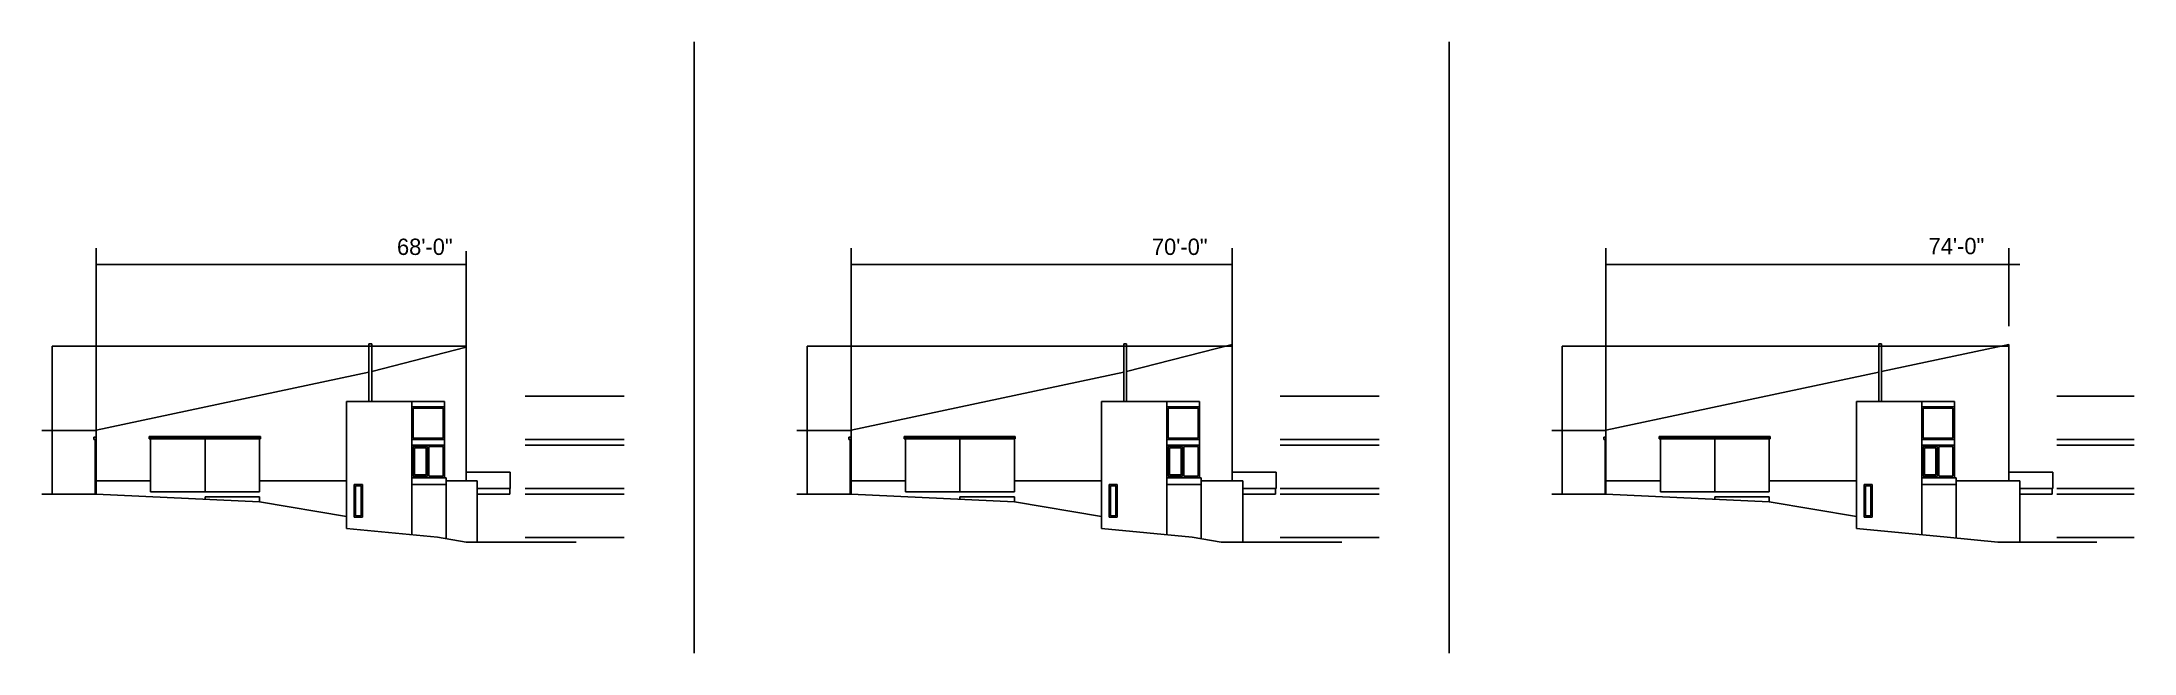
# Model space of a CAD drawing. Header units: inches. Extents: x -22610 to 5972, y 141 to 7454.
# Drawn here: x -17838 to -13225, y 3431 to 4778 of the extents above; entities that cross this region are included whole.
import ezdxf

# ---------------------------------------------------------------- set-up
doc = ezdxf.new("R2010")
doc.units = ezdxf.units.IN
doc.header["$LTSCALE"] = 0.5
doc.header["$MEASUREMENT"] = 0
for name, color, linetype in [('A-Elev-North', 7, 'Continuous'), ('A-Elev-South', 7, 'Continuous'), ('construction', 160, 'Continuous')]:
    doc.layers.add(name, color=color, linetype=linetype)

msp = doc.modelspace()

# ---------------------------------------------------------------- texts
at = {"layer": 'construction'}
for s, p in [('68\'-0"', (-17054.7, 4308.2)), ('70\'-0"', (-15390.4, 4308.2)), ('74\'-0"', (-13678.1, 4309.8, -5147.6))]:
    msp.add_text(s, height=36, dxfattribs=at).set_placement(p)

# ---------------------------------------------------------------- linework, layer by layer
at = {"layer": 'A-Elev-North'}
for p, q in [((-15446.2, 4051.3), (-15213.7, 4110.9, 5147.6)), ((-13781.9, 4051.3), (-13501.4, 4110.9)), ((-17110.5, 4051.3), (-16902, 4104.8, 4616.3)), ((-17718, 3922.2), (-17116.5, 4050)), ((-16053.7, 3922.2), (-15452.2, 4050)), ((-14389.4, 3922.2), (-13787.9, 4050))]:
    msp.add_line(p, q, dxfattribs=at)
at = {"layer": 'A-Elev-North', "color": 252}
for p, q in [((-16990.5, 3883.2, 1562.9), (-16990.5, 3823.3, 17155.8)), ((-16987.5, 3886.2, 783.1), (-16987.5, 3820.3, 17935.6)), ((-16984.5, 3886.2, 783.1), (-16984.5, 3820.3, 17935.6)), ((-15326.2, 3883.2, 1562.9), (-15326.2, 3823.3, 17155.8)), ((-15323.2, 3886.2, 783.1), (-15323.2, 3820.3, 17935.6)), ((-15320.2, 3886.2, 783.1), (-15320.2, 3820.3, 17935.6)), ((-13661.9, 3883.2, 1562.9), (-13661.9, 3823.3, 17155.8)), ((-13658.9, 3886.2, 783.1), (-13658.9, 3820.3, 17935.6)), ((-13655.9, 3886.2, 783.1), (-13655.9, 3820.3, 17935.6))]:
    msp.add_line(p, q, dxfattribs=at)
at = {"layer": 'A-Elev-North', "color": 253}
for p, q in [((-16946, 3817.3), (-16946, 3802.3)), ((-16946, 3802.3), (-16946, 3684)), ((-15281.7, 3817.3), (-15281.7, 3802.3)), ((-15281.7, 3802.3), (-15281.7, 3684)), ((-13617.4, 3817.3), (-13617.4, 3802.3)), ((-13617.4, 3802.3), (-13617.4, 3684))]:
    msp.add_line(p, q, dxfattribs=at)
at = {"layer": 'A-Elev-South'}
for p, q in [((-16399.7, 4777.9), (-16399.7, 3430.5)), ((-14735.4, 4777.9), (-14735.4, 3430.5)), ((-17718, 3781.3, 5147.6), (-17718, 3921.3, 5147.6)), ((-16053.7, 3781.3, 5147.6), (-16053.7, 3921.3, 5147.6)), ((-16053.7, 3781.3, 5147.6), (-16053.7, 3921.3, 5147.6)), ((-14389.4, 3781.3, 5147.6), (-14389.4, 3921.3, 5147.6)), ((-17478, 3786.3), (-17478, 3903.2)), ((-17478, 3903.2), (-17358, 3903.2)), ((-17358, 3786.3), (-17358, 3903.2)), ((-15813.7, 3786.3), (-15813.7, 3903.2)), ((-15813.7, 3903.2), (-15693.7, 3903.2)), ((-15693.7, 3786.3), (-15693.7, 3903.2)), ((-14149.4, 3903.2), (-14029.4, 3903.2)), ((-14149.4, 3786.3), (-14149.4, 3903.2)), ((-14029.4, 3786.3), (-14029.4, 3903.2)), ((-17478, 3786.3, -5147.6), (-17358, 3786.3, -5147.6)), ((-15813.7, 3786.3, -5147.6), (-15693.7, 3786.3, -5147.6)), ((-14149.4, 3786.3, -5147.6), (-14029.4, 3786.3, -5147.6))]:
    msp.add_line(p, q, dxfattribs=at)
at = {"layer": 'A-Elev-South', "color": 7}
for p, q in [((-17110.5, 4112.1), (-17116.5, 4112.1)), ((-17116.5, 4047.3), (-17116.5, 4112.1)), ((-17110.5, 4048.6), (-17110.5, 4112.1)), ((-15452.2, 4047.3), (-15452.2, 4112.1)), ((-15446.2, 4112.1), (-15452.2, 4112.1)), ((-15446.2, 4048.6), (-15446.2, 4112.1)), ((-15213.7, 3829.3), (-15213.7, 4110.9)), ((-13781.9, 4112.1), (-13787.9, 4112.1)), ((-13787.9, 4047.3), (-13787.9, 4112.1)), ((-13781.9, 4048.6), (-13781.9, 4112.1)), ((-13501.4, 3829.3, -5147.6), (-13501.4, 4110.9, -5147.6)), ((-16902, 3829.3), (-16902, 4104.8)), ((-16805, 3829.3, 10295.1), (-16902, 3829.3, 10295.1)), ((-16805, 3793.3, 10295.1), (-16805, 3829.3, 10295.1)), ((-15116.7, 3829.3, 10295.1), (-15213.7, 3829.3, 10295.1)), ((-15116.7, 3793.3, 10295.1), (-15116.7, 3829.3, 10295.1)), ((-13404.4, 3829.3, 5147.6), (-13501.4, 3829.3, 5147.6)), ((-13404.4, 3793.3, 5147.6), (-13404.4, 3829.3, 5147.6)), ((-16806, 3781.3, 15442.7), (-16806, 3793.3, 10295.1)), ((-15117.7, 3781.3, 15442.7), (-15117.7, 3793.3, 10295.1)), ((-13405.4, 3781.3, 10295.1), (-13405.4, 3793.3, 5147.6)), ((-17718, 3781.2), (-17358, 3764.3)), ((-17358, 3764.3), (-17166, 3731.9, -6843)), ((-16878, 3675.3, 10295.1), (-16878, 3781.3, 10295.1)), ((-16806, 3781.3, 10295.1), (-16878, 3781.3, 10295.1)), ((-16053.7, 3781.2), (-15693.7, 3764.3)), ((-15693.7, 3764.3), (-15501.7, 3731.9, -6843)), ((-15189.7, 3675.3, 10295.1), (-15189.7, 3781.3, 10295.1)), ((-15117.7, 3781.3, 10295.1), (-15189.7, 3781.3, 10295.1)), ((-14389.4, 3781.2), (-14029.4, 3764.3)), ((-14029.4, 3764.3), (-13837.4, 3731.9, -6843)), ((-13477.4, 3675.3, 5147.6), (-13477.4, 3781.3, 5147.6)), ((-13405.4, 3781.3, 5147.6), (-13477.4, 3781.3, 5147.6)), ((-17166, 3704.9), (-16965.8, 3685.9, -7156.3)), ((-15501.7, 3704.9), (-15301.5, 3685.9, -7156.3)), ((-13837.4, 3704.9), (-13637.2, 3685.9, -7156.3)), ((-16965.8, 3685.9, -7156.3), (-16902, 3675.3, 5147.6)), ((-16902, 3675.3, 5147.6), (-16816.3, 3675.3, 5147.6)), ((-16816.3, 3675.3, 5147.6), (-16659.8, 3675.3)), ((-15301.5, 3685.9, -7156.3), (-15237.7, 3675.3, 5147.6)), ((-15237.7, 3675.3, 5147.6), (-15128, 3675.3, 5147.6)), ((-15128, 3675.3, 5147.6), (-14971.5, 3675.3)), ((-13637.2, 3685.9, -7156.3), (-13525.4, 3675.3)), ((-13525.4, 3675.3), (-13415.7, 3675.3)), ((-13415.7, 3675.3), (-13307.2, 3675.3))]:
    msp.add_line(p, q, dxfattribs=at)
at = {"layer": 'A-Elev-South', "color": 253}
for p, q in [((-17116.5, 4047.3), (-17116.5, 3985.3, -55275.7)), ((-17110.5, 4048.6), (-17110.5, 3985.3, -55196.8)), ((-15452.2, 4047.3), (-15452.2, 3985.3, -55275.7)), ((-15446.2, 4048.6), (-15446.2, 3985.3, -55196.8)), ((-13787.9, 4047.3), (-13787.9, 3985.3, -55275.7)), ((-13781.9, 4048.6), (-13781.9, 3985.3, -55196.8)), ((-17166, 3985.3), (-17166, 3704.9)), ((-17022, 3985.3), (-17166, 3985.3)), ((-16950, 3985.3), (-17022, 3985.3)), ((-16950, 3906.3, -31308.8), (-16950, 3985.3)), ((-15501.7, 3985.3), (-15501.7, 3704.9)), ((-15357.7, 3985.3), (-15501.7, 3985.3)), ((-15285.7, 3985.3), (-15357.7, 3985.3)), ((-15285.7, 3906.3, -31308.8), (-15285.7, 3985.3)), ((-13837.4, 3985.3), (-13837.4, 3704.9)), ((-13693.4, 3985.3), (-13837.4, 3985.3)), ((-13621.4, 3985.3), (-13693.4, 3985.3)), ((-13621.4, 3906.3, -31308.8), (-13621.4, 3985.3)), ((-17601, 3903.2), (-17601, 3908.2)), ((-17356, 3906.2), (-17601, 3906.2)), ((-17598, 3903.2), (-17601, 3903.2)), ((-17598, 3903.2), (-17598, 3786.3, -5147.6)), ((-17478, 3903.2), (-17598, 3903.2)), ((-17358, 3903.2), (-17356, 3903.2)), ((-17356, 3906.2), (-17356, 3908.2)), ((-17356, 3903.2), (-17356, 3906.2)), ((-16950, 3901.3), (-17022, 3901.3)), ((-16950, 3889.3), (-17022, 3889.3)), ((-16950, 3817.3, -18974), (-16950, 3906.3, -31308.8)), ((-15936.7, 3903.2), (-15936.7, 3908.2)), ((-15691.7, 3906.2), (-15936.7, 3906.2)), ((-15933.7, 3903.2), (-15936.7, 3903.2)), ((-15933.7, 3903.2), (-15933.7, 3786.3, -5147.6)), ((-15813.7, 3903.2), (-15933.7, 3903.2)), ((-15693.7, 3903.2), (-15691.7, 3903.2)), ((-15691.7, 3906.2), (-15691.7, 3908.2)), ((-15691.7, 3903.2), (-15691.7, 3906.2)), ((-15285.7, 3901.3), (-15357.7, 3901.3)), ((-15285.7, 3889.3), (-15357.7, 3889.3)), ((-15285.7, 3817.3, -18974), (-15285.7, 3906.3, -31308.8)), ((-14272.4, 3903.2), (-14272.4, 3908.2)), ((-14027.4, 3906.2), (-14272.4, 3906.2)), ((-14269.4, 3903.2), (-14272.4, 3903.2)), ((-14269.4, 3903.2), (-14269.4, 3786.3, -5147.6)), ((-14149.4, 3903.2), (-14269.4, 3903.2)), ((-14029.4, 3903.2), (-14027.4, 3903.2)), ((-14027.4, 3906.2), (-14027.4, 3908.2)), ((-14027.4, 3903.2), (-14027.4, 3906.2)), ((-13621.4, 3901.3), (-13693.4, 3901.3)), ((-13621.4, 3889.3), (-13693.4, 3889.3)), ((-13621.4, 3817.3, -18974), (-13621.4, 3906.3, -31308.8)), ((-16902, 3829.3, 5147.6), (-16902, 3810.3)), ((-15213.7, 3829.3, 5147.6), (-15213.7, 3810.3)), ((-13501.4, 3829.3), (-13501.4, 3810.3, -5147.6)), ((-17718, 3810.3, -5147.6), (-17598, 3810.3, -5147.6)), ((-17478, 3786.3), (-17598, 3786.3, -5147.6)), ((-17358, 3810.3, -5147.6), (-17166, 3810.3, -5147.6)), ((-16946, 3817.3, 18715.4), (-17022, 3817.3, 18715.4)), ((-16878, 3781.3, 10295.1), (-16878, 3810.3, 5147.6)), ((-16805, 3793.3, 10295.1), (-16878, 3793.3, 10295.1)), ((-16053.7, 3810.3, -5147.6), (-15933.7, 3810.3, -5147.6)), ((-15813.7, 3786.3), (-15933.7, 3786.3, -5147.6)), ((-15693.7, 3810.3, -5147.6), (-15501.7, 3810.3, -5147.6)), ((-15281.7, 3817.3, 18715.4), (-15357.7, 3817.3, 18715.4)), ((-15189.7, 3781.3, 10295.1), (-15189.7, 3810.3, 5147.6)), ((-15116.7, 3793.3, 10295.1), (-15189.7, 3793.3, 10295.1)), ((-14389.4, 3810.3, -5147.6), (-14269.4, 3810.3, -5147.6)), ((-14149.4, 3786.3), (-14269.4, 3786.3, -5147.6)), ((-14029.4, 3810.3, -5147.6), (-13837.4, 3810.3, -5147.6)), ((-13617.4, 3817.3, 18715.4), (-13693.4, 3817.3, 18715.4)), ((-13477.4, 3781.3, 5147.6), (-13477.4, 3810.3)), ((-13404.4, 3793.3, 5147.6), (-13477.4, 3793.3, 5147.6)), ((-17358, 3775.3), (-17478, 3775.3)), ((-17478, 3775.3), (-17478, 3769.9)), ((-17358, 3775.3), (-17358, 3764.3)), ((-15813.7, 3775.3), (-15813.7, 3769.9)), ((-15693.7, 3775.3), (-15813.7, 3775.3)), ((-15693.7, 3775.3), (-15693.7, 3764.3)), ((-14029.4, 3775.3), (-14149.4, 3775.3)), ((-14149.4, 3775.3), (-14149.4, 3769.9)), ((-14029.4, 3775.3), (-14029.4, 3764.3))]:
    msp.add_line(p, q, dxfattribs=at)
at = {"layer": 'A-Elev-South', "color": 252}
for p, q in [((-17022, 3906.3, -31308.8), (-17022, 3985.3)), ((-16950, 3973.3), (-17022, 3973.3)), ((-17019, 3970.3, 59791), (-17019, 3904.3, 1186.8)), ((-16953, 3970.3, 60978.9), (-17019, 3970.3, 60978.9)), ((-16953, 3904.3, 1186.8), (-16953, 3970.3, 59791)), ((-15357.7, 3906.3, -31308.8), (-15357.7, 3985.3)), ((-15285.7, 3973.3), (-15357.7, 3973.3)), ((-15354.7, 3970.3, 59791), (-15354.7, 3904.3, 1186.8)), ((-15288.7, 3970.3, 60978.9), (-15354.7, 3970.3, 60978.9)), ((-15288.7, 3904.3, 1186.8), (-15288.7, 3970.3, 59791)), ((-13693.4, 3906.3, -31308.8), (-13693.4, 3985.3)), ((-13621.4, 3973.3), (-13693.4, 3973.3)), ((-13690.4, 3970.3, 59791), (-13690.4, 3904.3, 1186.8)), ((-13624.4, 3970.3, 60978.9), (-13690.4, 3970.3, 60978.9)), ((-13624.4, 3904.3, 1186.8), (-13624.4, 3970.3, 59791)), ((-17718, 3906.3), (-17723, 3906.3)), ((-17723, 3906.3), (-17723, 3901.3)), ((-17720, 3901.3), (-17723, 3901.3)), ((-17720, 3901.3, 5147.6), (-17720, 3781.3)), ((-17022, 3906.3, -31308.8), (-17022, 3691.3)), ((-16953, 3904.3, -31308.8), (-17019, 3904.3, -31308.8)), ((-16987.5, 3886.2, -31278.8), (-17019, 3886.2, -31278.8)), ((-17019, 3886.2, 30), (-17019, 3820.3, -12593.4)), ((-16990.5, 3883.2, -31278.8), (-17016, 3883.2, -31278.8)), ((-17016, 3883.2, -543.9), (-17016, 3823.3, -12019.5)), ((-16953, 3886.2, -31278.8), (-16984.5, 3886.2, -31278.8)), ((-16953, 3820.3, -12593.4), (-16953, 3886.2, 30)), ((-16058.7, 3906.3), (-16058.7, 3901.3)), ((-16053.7, 3906.3), (-16058.7, 3906.3)), ((-16058.7, 3906.3), (-16058.7, 3901.3)), ((-16053.7, 3906.3), (-16058.7, 3906.3)), ((-16055.7, 3901.3), (-16058.7, 3901.3)), ((-16055.7, 3901.3), (-16058.7, 3901.3)), ((-16055.7, 3901.3, 5147.6), (-16055.7, 3781.3)), ((-16055.7, 3901.3, 5147.6), (-16055.7, 3781.3)), ((-15357.7, 3906.3, -31308.8), (-15357.7, 3691.3)), ((-15288.7, 3904.3, -31308.8), (-15354.7, 3904.3, -31308.8)), ((-15323.2, 3886.2, -31278.8), (-15354.7, 3886.2, -31278.8)), ((-15354.7, 3886.2, 30), (-15354.7, 3820.3, -12593.4)), ((-15326.2, 3883.2, -31278.8), (-15351.7, 3883.2, -31278.8)), ((-15351.7, 3883.2, -543.9), (-15351.7, 3823.3, -12019.5)), ((-15288.7, 3886.2, -31278.8), (-15320.2, 3886.2, -31278.8)), ((-15288.7, 3820.3, -12593.4), (-15288.7, 3886.2, 30)), ((-14389.4, 3906.3), (-14394.4, 3906.3)), ((-14394.4, 3906.3), (-14394.4, 3901.3)), ((-14391.4, 3901.3), (-14394.4, 3901.3)), ((-14391.4, 3901.3, 5147.6), (-14391.4, 3781.3)), ((-13693.4, 3906.3, -31308.8), (-13693.4, 3691.3)), ((-13624.4, 3904.3, -31308.8), (-13690.4, 3904.3, -31308.8)), ((-13690.4, 3886.2, 30), (-13690.4, 3820.3, -12593.4)), ((-13658.9, 3886.2, -31278.8), (-13690.4, 3886.2, -31278.8)), ((-13661.9, 3883.2, -31278.8), (-13687.4, 3883.2, -31278.8)), ((-13687.4, 3883.2, -543.9), (-13687.4, 3823.3, -12019.5)), ((-13624.4, 3886.2, -31278.8), (-13655.9, 3886.2, -31278.8)), ((-13624.4, 3820.3, -12593.4), (-13624.4, 3886.2, 30)), ((-17149, 3730.3, 18715.4), (-17149, 3802.3)), ((-17131, 3802.3, -606.2), (-17149, 3802.3, -606.2)), ((-17146, 3733.3, 18715.4), (-17146, 3799.3, -606.2)), ((-17134, 3799.3, -606.2), (-17146, 3799.3, -606.2)), ((-17134, 3733.3, 15793.3), (-17134, 3799.3, -2098.3)), ((-17131, 3730.3, 18715.4), (-17131, 3802.3)), ((-16946, 3802.3), (-17022, 3802.3)), ((-16987.5, 3820.3, -15442.7), (-17019, 3820.3, -15442.7)), ((-16990.5, 3823.3, -15442.7), (-17016, 3823.3, -15442.7)), ((-16953, 3820.3, -15442.7), (-16984.5, 3820.3, -15442.7)), ((-16878, 3810.3, 3804.7), (-16946, 3810.3)), ((-15484.7, 3730.3, 18715.4), (-15484.7, 3802.3)), ((-15466.7, 3802.3, -606.2), (-15484.7, 3802.3, -606.2)), ((-15481.7, 3733.3, 18715.4), (-15481.7, 3799.3, -606.2)), ((-15469.7, 3799.3, -606.2), (-15481.7, 3799.3, -606.2)), ((-15469.7, 3733.3, 15793.3), (-15469.7, 3799.3, -2098.3)), ((-15466.7, 3730.3, 18715.4), (-15466.7, 3802.3)), ((-15281.7, 3802.3), (-15357.7, 3802.3)), ((-15323.2, 3820.3, -15442.7), (-15354.7, 3820.3, -15442.7)), ((-15326.2, 3823.3, -15442.7), (-15351.7, 3823.3, -15442.7)), ((-15288.7, 3820.3, -15442.7), (-15320.2, 3820.3, -15442.7)), ((-15189.7, 3810.3, 5147.6), (-15281.7, 3810.3)), ((-13820.4, 3730.3, 18715.4), (-13820.4, 3802.3)), ((-13802.4, 3802.3, -606.2), (-13820.4, 3802.3, -606.2)), ((-13817.4, 3733.3, 18715.4), (-13817.4, 3799.3, -606.2)), ((-13805.4, 3799.3, -606.2), (-13817.4, 3799.3, -606.2)), ((-13805.4, 3733.3, 15793.3), (-13805.4, 3799.3, -2098.3)), ((-13802.4, 3730.3, 18715.4), (-13802.4, 3802.3)), ((-13617.4, 3802.3), (-13693.4, 3802.3)), ((-13658.9, 3820.3, -15442.7), (-13690.4, 3820.3, -15442.7)), ((-13661.9, 3823.3, -15442.7), (-13687.4, 3823.3, -15442.7)), ((-13624.4, 3820.3, -15442.7), (-13655.9, 3820.3, -15442.7)), ((-13477.4, 3810.3), (-13617.4, 3810.3)), ((-17131, 3730.3, 18715.4), (-17149, 3730.3, 18715.4)), ((-17134, 3733.3, 18715.4), (-17146, 3733.3, 18715.4)), ((-15466.7, 3730.3, 18715.4), (-15484.7, 3730.3, 18715.4)), ((-15469.7, 3733.3, 18715.4), (-15481.7, 3733.3, 18715.4)), ((-13802.4, 3730.3, 18715.4), (-13820.4, 3730.3, 18715.4)), ((-13805.4, 3733.3, 18715.4), (-13817.4, 3733.3, 18715.4))]:
    msp.add_line(p, q, dxfattribs=at)
at = {"layer": 'A-Elev-South', "color": 2, "ltscale": 0.1}
for p, q in [((-16772.1, 3997.3, -10295.1), (-16553.6, 3997.3, -15442.7)), ((-16772.1, 3997.3, -10295.1), (-16553.6, 3997.3, -15442.7)), ((-16772.1, 3997.3, -10295.1), (-16553.6, 3997.3, -15442.7)), ((-15107.8, 3997.3, -10295.1), (-14889.3, 3997.3, -15442.7)), ((-15107.8, 3997.3, -10295.1), (-14889.3, 3997.3, -15442.7)), ((-15107.8, 3997.3, -10295.1), (-14889.3, 3997.3, -15442.7)), ((-13395.5, 3997.3, -15442.7), (-13225, 3997.3, -15442.7)), ((-13395.5, 3997.3, -15442.7), (-13225, 3997.3, -15442.7)), ((-13395.5, 3997.3, -15442.7), (-13225, 3997.3, -15442.7)), ((-16772.1, 3901.3, -10295.1), (-16553.6, 3901.3, -15442.7)), ((-16772.1, 3889.3, -10295.1), (-16553.6, 3889.3, -15442.7)), ((-15107.8, 3901.3, -10295.1), (-14889.3, 3901.3, -15442.7)), ((-15107.8, 3889.3, -10295.1), (-14889.3, 3889.3, -15442.7)), ((-13395.5, 3901.3, -15442.7), (-13225, 3901.3, -15442.7)), ((-13395.5, 3889.3, -15442.7), (-13225, 3889.3, -15442.7)), ((-16772.1, 3793.3, -10295.1), (-16553.6, 3793.3, -15442.7)), ((-15107.8, 3793.3, -10295.1), (-14889.3, 3793.3, -15442.7)), ((-13395.5, 3793.3, -15442.7), (-13225, 3793.3, -15442.7)), ((-16772.1, 3781.3, -10295.1), (-16553.6, 3781.3, -15442.7)), ((-15107.8, 3781.3, -10295.1), (-14889.3, 3781.3, -15442.7)), ((-13395.5, 3781.3, -15442.7), (-13225, 3781.3, -15442.7)), ((-16772.1, 3685.3, -10295.1), (-16553.6, 3685.3, -15442.7)), ((-15107.8, 3685.3, -10295.1), (-14889.3, 3685.3, -15442.7)), ((-13395.5, 3685.3, -15442.7), (-13225, 3685.3, -15442.7))]:
    msp.add_line(p, q, dxfattribs=at)
at = {"layer": 'A-Elev-South', "color": 251}
for p, q in [((-17601, 3908.2), (-17356, 3908.2)), ((-15936.7, 3908.2), (-15691.7, 3908.2)), ((-14272.4, 3908.2), (-14027.4, 3908.2))]:
    msp.add_line(p, q, dxfattribs=at)
at = {"layer": 'construction'}
for p, q in [((-17718, 3976.2), (-17718, 4323)), ((-16902, 4104.8, 4616.3), (-16902, 4316.9, 4616.3)), ((-16053.7, 3976.2), (-16053.7, 4323)), ((-16053.7, 3976.2), (-16053.7, 4323)), ((-15213.7, 4110.9), (-15213.7, 4323)), ((-14389.4, 3976.2), (-14389.4, 4323)), ((-13501.4, 4151.3, -5147.6), (-13501.4, 4323, -5147.6)), ((-17718, 4287.2), (-16902, 4287.2, -4730.2)), ((-16053.7, 4287.2), (-15213.7, 4287.2, -4869.3)), ((-14389.4, 4287.2), (-13477.4, 4287.2, -5286.7)), ((-17814.8, 4107.4, -9.6), (-17814.8, 3781.3, 5147.6)), ((-16902, 4107.4, -131.9), (-17814.8, 4107.4, -5147.6)), ((-16150.5, 4107.4, -9.6), (-16150.5, 3781.3, 5147.6)), ((-15213.7, 4107.4), (-16150.5, 4107.4, -5147.6)), ((-16150.5, 4107.4, -9.6), (-16150.5, 3781.3, 5147.6)), ((-13501.4, 4107.4, -5147.6), (-14486.2, 4107.4, -5147.6)), ((-14486.2, 4107.4, -9.6), (-14486.2, 3781.3, 5147.6)), ((-17718, 3922.2), (-17718, 4001.4)), ((-16053.7, 3922.2), (-16053.7, 4001.4)), ((-16053.7, 3922.2), (-16053.7, 4001.4)), ((-14389.4, 3922.2), (-14389.4, 4001.4)), ((-17718, 3921.3, 5147.6), (-17837.7, 3921.3, 5147.6)), ((-16053.7, 3921.3, 5147.6), (-16173.4, 3921.3, 5147.6)), ((-16053.7, 3921.3, 5147.6), (-16173.4, 3921.3, 5147.6)), ((-14389.4, 3921.3, 5147.6), (-14509.1, 3921.3, 5147.6)), ((-17718, 3781.3, 5147.6), (-17837.7, 3781.3, 5147.6)), ((-16053.7, 3781.3, 5147.6), (-16173.4, 3781.3, 5147.6)), ((-16053.7, 3781.3, 5147.6), (-16173.4, 3781.3, 5147.6)), ((-14389.4, 3781.3, 5147.6), (-14509.1, 3781.3, 5147.6))]:
    msp.add_line(p, q, dxfattribs=at)

msp.set_redraw_order([(e.dxf.handle, doc.entitydb.next_handle()) for e in msp.query("TEXT MTEXT ATTDEF DIMENSION ARC_DIMENSION")])  # texts and dimensions are drawn at this point

doc.saveas('drawing.dxf')
